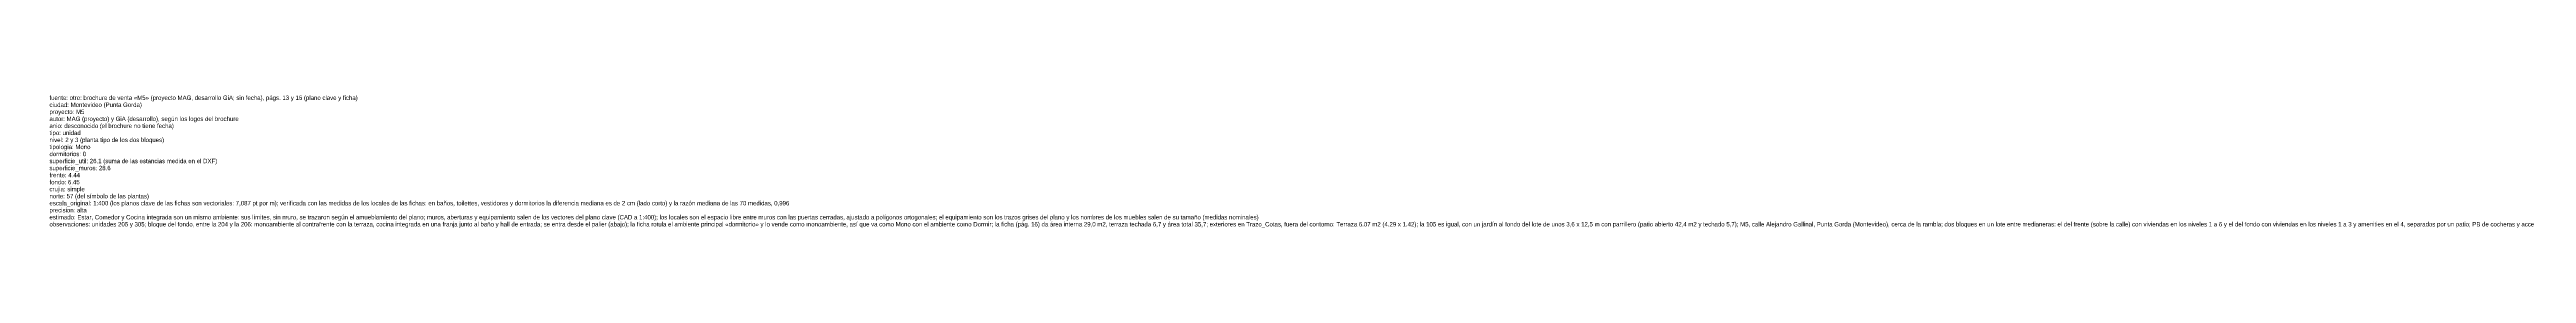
# Model space of a CAD drawing. Header units: metres. Extents: x 0 to 148, y 0 to 8.
# Drawn here: x 6.9 to 148.3, y 0.6 to 8.1 of the extents above; entities that cross this region are included whole.
import ezdxf

# ---------------------------------------------------------------- set-up
doc = ezdxf.new("R2010")
doc.units = ezdxf.units.M
doc.layers.add('Trazo_Datos', color=7, linetype='Continuous')

msp = doc.modelspace()

# ---------------------------------------------------------------- texts
at = {"layer": 'Trazo_Datos'}
for s, p in [('fuente: otro: brochure de venta «M5» (proyecto MAG, desarrollo GiA; sin fecha), págs. 13 y 16 (plano clave y ficha)', (6.94, 7.87)), ('ciudad: Montevideo (Punta Gorda)', (6.94, 7.47)), ('proyecto: M5', (6.94, 7.07)), ('autor: MAG (proyecto) y GiA (desarrollo), según los logos del brochure', (6.94, 6.67)), ('anio: desconocido (el brochure no tiene fecha)', (6.94, 6.27)), ('tipo: unidad', (6.94, 5.87)), ('nivel: 2 y 3 (planta tipo de los dos bloques)', (6.94, 5.47)), ('tipologia: Mono', (6.94, 5.07)), ('dormitorios: 0', (6.94, 4.67)), ('superficie_util: 26.1 (suma de las estancias medida en el DXF)', (6.94, 4.27)), ('frente: 4.44', (6.94, 3.47)), ('fondo: 6.45', (6.94, 3.07)), ('superficie_muros: 28.6', (6.94, 3.87)), ('crujia: simple', (6.94, 2.67)), ('escala_original: 1:400 (los planos clave de las fichas son vectoriales: 7,087 pt por m); verificada con las medidas de los locales de las fichas: en baños, toilettes, vestidores y dormitorios la diferencia mediana es de 2 cm (lado corto) y la razón mediana de las 70 medidas, 0,996', (6.94, 1.87)), ('norte: 57 (del símbolo de las plantas)', (6.94, 2.27)), ('precision: alta', (6.94, 1.47)), ('estimado: Estar, Comedor y Cocina integrada son un mismo ambiente: sus límites, sin muro, se trazaron según el amueblamiento del plano; muros, aberturas y equipamiento salen de los vectores del plano clave (CAD a 1:400); los locales son el espacio libre entre muros con las puertas cerradas, ajustado a polígonos ortogonales; el equipamiento son los trazos grises del plano y los nombres de los muebles salen de su tamaño (medidas nominales)', (6.94, 1.07)), ('observaciones: unidades 205 y 305; bloque del fondo, entre la 204 y la 206: monoambiente al contrafrente con la terraza, cocina integrada en una franja junto al baño y hall de entrada; se entra desde el palier (abajo); la ficha rotula el ambiente principal «dormitorio» y lo vende como monoambiente, así que va como Mono con el ambiente como Dormir; la ficha (pág. 16) da área interna 29,0 m2, terraza techada 6,7 y área total 35,7; exteriores en Trazo_Cotas, fuera del contorno: Terraza 6.07 m2 (4.29 x 1.42); la 105 es igual, con un jardín al fondo del lote de unos 3,6 x 12,5 m con parrillero (patio abierto 42,4 m2 y techado 5,7); M5, calle Alejandro Gallinal, Punta Gorda (Montevideo), cerca de la rambla; dos bloques en un lote entre medianeras: el del frente (sobre la calle) con viviendas en los niveles 1 a 6 y el del fondo con viviendas en los niveles 1 a 3 y amenities en el 4, separados por un patio; PB de cocheras y acceso, y subsuelo de cocheras', (6.94, 0.67))]:
    msp.add_text(s, height=0.25, dxfattribs=at).set_placement(p)

doc.saveas('drawing.dxf')
